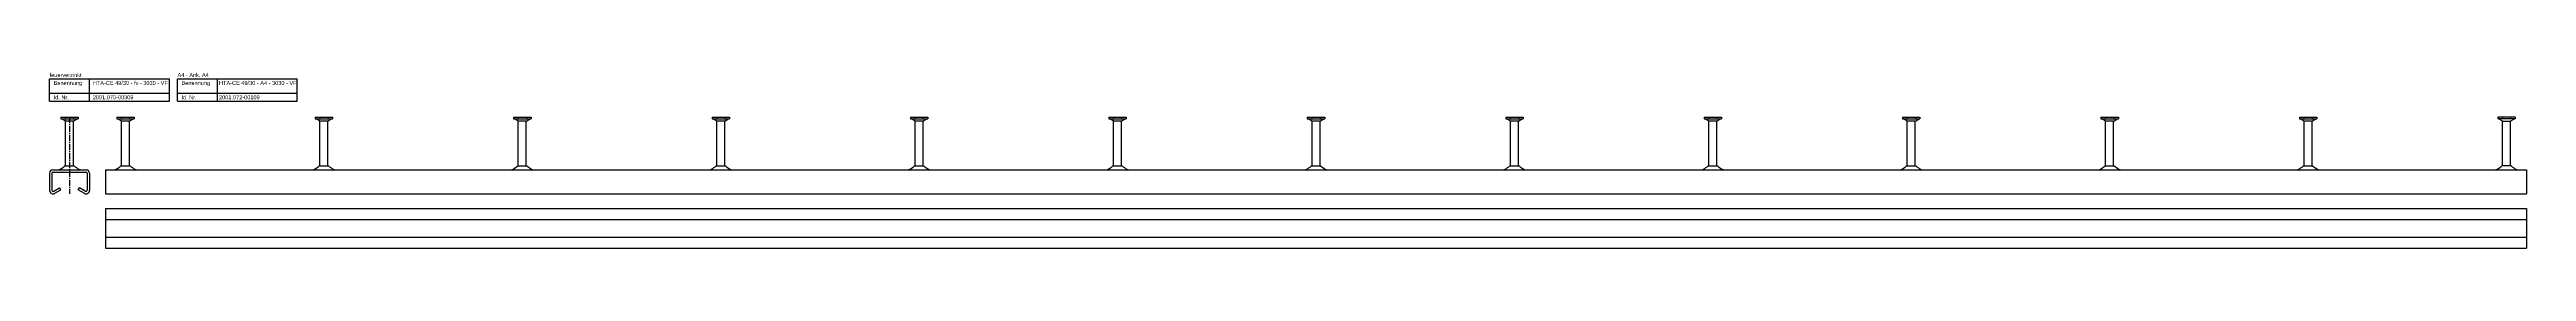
# Model space of a CAD drawing. Header units: millimetres. Extents: x 7963 to 14103, y -477 to 2743.
# Drawn here: x 7963 to 11063, y -177 to 43 of the extents above; entities that cross this region are included whole.
import ezdxf

# ---------------------------------------------------------------- set-up
doc = ezdxf.new("R2010")
doc.units = ezdxf.units.MM
doc.header["$LTSCALE"] = 10
doc.linetypes.add('MITTE2', pattern=[1.125, 0.75, -0.125, 0.125, -0.125])
doc.layers.add('HALFEN', color=2, linetype='CONTINUOUS')
doc.styles.add('ARIAL50', font='arial.ttf', dxfattribs={"height": 5})

msp = doc.modelspace()

# ---------------------------------------------------------------- linework, layer by layer
at = {"layer": 'HALFEN'}
for p, q in [((7963.2, 35.2), (8113.2, 35.2)), ((7963.2, 7.2), (7963.2, 35.2)), ((8013.2, 7.2), (8013.2, 35.2)), ((8113.2, 7.2), (8113.2, 35.2)), ((8123.2, 35.2), (8273.2, 35.2)), ((8123.2, 7.2), (8123.2, 35.2)), ((8173.2, 7.2), (8173.2, 35.2)), ((8273.2, 7.2), (8273.2, 35.2)), ((7963.2, 17.2), (8113.2, 17.2)), ((7963.2, 7.2), (8113.2, 7.2)), ((8123.2, 17.2), (8273.2, 17.2)), ((8123.2, 7.2), (8273.2, 7.2)), ((7977.2, -12.8), (7999, -12.8)), ((7977.2, -12.8), (7977.2, -15)), ((7977.2, -15), (7999, -15)), ((7982.6, -17.5), (7978.2, -15)), ((7983, -13.3), (7983, -14.5)), ((7983.1, -74), (7983.1, -18.3)), ((7992.6, -17.8), (7983.6, -17.8)), ((7993.1, -74), (7993.1, -18.3)), ((7993.2, -13.3), (7993.2, -14.5)), ((7993.6, -17.5), (7997.9, -15)), ((7999, -12.8), (7999, -15)), ((8047.3, -12.8), (8069.1, -12.8)), ((8047.3, -12.8), (8047.3, -15)), ((8047.3, -15), (8069.1, -15)), ((8052.7, -17.5), (8048.3, -15)), ((8053.1, -13.3), (8053.1, -14.5)), ((8053.2, -74), (8053.2, -18.3)), ((8062.7, -17.8), (8053.7, -17.8)), ((8063.2, -74), (8063.2, -18.3)), ((8063.3, -13.3), (8063.3, -14.5)), ((8063.7, -17.5), (8068, -15)), ((8069.1, -12.8), (8069.1, -15)), ((8295.6, -12.8), (8317.4, -12.8)), ((8295.6, -12.8), (8295.6, -15)), ((8295.6, -15), (8317.4, -15)), ((8301, -17.5), (8296.6, -15)), ((8301.4, -13.3), (8301.4, -14.5)), ((8301.5, -74), (8301.5, -18.3)), ((8311, -17.8), (8302, -17.8)), ((8311.5, -74), (8311.5, -18.3)), ((8311.6, -13.3), (8311.6, -14.5)), ((8312, -17.5), (8316.3, -15)), ((8317.4, -12.8), (8317.4, -15)), ((8543.9, -12.8), (8565.7, -12.8)), ((8543.9, -12.8), (8543.9, -15)), ((8543.9, -15), (8565.7, -15)), ((8549.3, -17.5), (8545, -15)), ((8549.7, -13.3), (8549.7, -14.5)), ((8549.8, -74), (8549.8, -18.3)), ((8559.3, -17.8), (8550.3, -17.8)), ((8559.8, -74), (8559.8, -18.3)), ((8559.9, -13.3), (8559.9, -14.5)), ((8560.3, -17.5), (8564.7, -15)), ((8565.7, -12.8), (8565.7, -15)), ((8792.3, -12.8), (8814.1, -12.8)), ((8792.3, -12.8), (8792.3, -15)), ((8792.3, -15), (8814.1, -15)), ((8797.7, -17.5), (8793.3, -15)), ((8798.1, -13.3), (8798.1, -14.5)), ((8798.2, -74), (8798.2, -18.3)), ((8807.7, -17.8), (8798.7, -17.8)), ((8808.2, -74), (8808.2, -18.3)), ((8808.3, -13.3), (8808.3, -14.5)), ((8808.7, -17.5), (8813, -15)), ((8814.1, -12.8), (8814.1, -15)), ((9040.6, -12.8), (9062.4, -12.8)), ((9040.6, -12.8), (9040.6, -15)), ((9040.6, -15), (9062.4, -15)), ((9046, -17.5), (9041.6, -15)), ((9046.4, -13.3), (9046.4, -14.5)), ((9046.5, -74), (9046.5, -18.3)), ((9056, -17.8), (9047, -17.8)), ((9056.5, -74), (9056.5, -18.3)), ((9056.6, -13.3), (9056.6, -14.5)), ((9057, -17.5), (9061.3, -15)), ((9062.4, -12.8), (9062.4, -15)), ((9288.9, -12.8), (9310.7, -12.8)), ((9288.9, -12.8), (9288.9, -15)), ((9288.9, -15), (9310.7, -15)), ((9294.3, -17.5), (9290, -15)), ((9294.7, -13.3), (9294.7, -14.5)), ((9294.8, -74), (9294.8, -18.3)), ((9304.3, -17.8), (9295.3, -17.8)), ((9304.8, -74), (9304.8, -18.3)), ((9304.9, -13.3), (9304.9, -14.5)), ((9305.3, -17.5), (9309.7, -15)), ((9310.7, -12.8), (9310.7, -15)), ((9537.3, -12.8), (9559.1, -12.8)), ((9537.3, -12.8), (9537.3, -15)), ((9537.3, -15), (9559.1, -15)), ((9542.7, -17.5), (9538.3, -15)), ((9543.1, -13.3), (9543.1, -14.5)), ((9543.2, -74), (9543.2, -18.3)), ((9552.7, -17.8), (9543.7, -17.8)), ((9553.2, -74), (9553.2, -18.3)), ((9553.3, -13.3), (9553.3, -14.5)), ((9553.7, -17.5), (9558, -15)), ((9559.1, -12.8), (9559.1, -15)), ((9785.6, -12.8), (9807.4, -12.8)), ((9785.6, -12.8), (9785.6, -15)), ((9785.6, -15), (9807.4, -15)), ((9791, -17.5), (9786.6, -15)), ((9791.4, -13.3), (9791.4, -14.5)), ((9791.5, -74), (9791.5, -18.3)), ((9801, -17.8), (9792, -17.8)), ((9801.5, -74), (9801.5, -18.3)), ((9801.6, -13.3), (9801.6, -14.5)), ((9802, -17.5), (9806.3, -15)), ((9807.4, -12.8), (9807.4, -15)), ((10033.9, -12.8), (10055.7, -12.8)), ((10033.9, -12.8), (10033.9, -15)), ((10033.9, -15), (10055.7, -15)), ((10039.3, -17.5), (10035, -15)), ((10039.7, -13.3), (10039.7, -14.5)), ((10039.8, -74), (10039.8, -18.3)), ((10049.3, -17.8), (10040.3, -17.8)), ((10049.8, -74), (10049.8, -18.3)), ((10049.9, -13.3), (10049.9, -14.5)), ((10050.3, -17.5), (10054.7, -15)), ((10055.7, -12.8), (10055.7, -15)), ((10282.3, -12.8), (10304.1, -12.8)), ((10282.3, -12.8), (10282.3, -15)), ((10282.3, -15), (10304.1, -15)), ((10287.7, -17.5), (10283.3, -15)), ((10288.1, -13.3), (10288.1, -14.5)), ((10288.2, -74), (10288.2, -18.3)), ((10297.7, -17.8), (10288.7, -17.8)), ((10298.2, -74), (10298.2, -18.3)), ((10298.3, -13.3), (10298.3, -14.5)), ((10298.7, -17.5), (10303, -15)), ((10304.1, -12.8), (10304.1, -15)), ((10530.6, -12.8), (10552.4, -12.8)), ((10530.6, -12.8), (10530.6, -15)), ((10530.6, -15), (10552.4, -15)), ((10536, -17.5), (10531.6, -15)), ((10536.4, -13.3), (10536.4, -14.5)), ((10536.5, -74), (10536.5, -18.3)), ((10546, -17.8), (10537, -17.8)), ((10546.5, -74), (10546.5, -18.3)), ((10546.6, -13.3), (10546.6, -14.5)), ((10547, -17.5), (10551.3, -15)), ((10552.4, -12.8), (10552.4, -15)), ((10778.9, -12.8), (10800.7, -12.8)), ((10778.9, -12.8), (10778.9, -15)), ((10778.9, -15), (10800.7, -15)), ((10784.3, -17.5), (10780, -15)), ((10784.7, -13.3), (10784.7, -14.5)), ((10784.8, -74), (10784.8, -18.3)), ((10794.3, -17.8), (10785.3, -17.8)), ((10794.8, -74), (10794.8, -18.3)), ((10794.9, -13.3), (10794.9, -14.5)), ((10795.3, -17.5), (10799.7, -15)), ((10800.7, -12.8), (10800.7, -15)), ((11049.1, -12.8), (11027.3, -12.8)), ((11027.3, -12.8), (11027.3, -15)), ((11049.1, -15), (11027.3, -15)), ((11032.7, -17.5), (11028.3, -15)), ((11033.1, -13.3), (11033.1, -14.5)), ((11033.2, -74), (11033.2, -18.3)), ((11033.7, -17.8), (11042.7, -17.8)), ((11043.2, -74), (11043.2, -18.3)), ((11043.3, -13.3), (11043.3, -14.5)), ((11043.7, -17.5), (11048, -15)), ((11049.1, -12.8), (11049.1, -15)), ((7963.1, -83), (7963.1, -104.5)), ((7966.1, -83), (7966.1, -104.5)), ((7967.1, -79), (8009.1, -79)), ((7967.1, -82), (8009.1, -82)), ((7982.3, -74), (7993.8, -74)), ((8010.1, -83), (8010.1, -104.5)), ((8013.1, -83), (8013.1, -104.5)), ((8033.2, -79), (11063.2, -79)), ((8033.2, -79), (8033.2, -109)), ((8052.4, -74), (8063.9, -74)), ((8300.7, -74), (8312.3, -74)), ((8549.1, -74), (8560.6, -74)), ((8797.4, -74), (8808.9, -74)), ((9045.7, -74), (9057.3, -74)), ((9294.1, -74), (9305.6, -74)), ((9542.4, -74), (9553.9, -74)), ((9790.7, -74), (9802.3, -74)), ((10039.1, -74), (10050.6, -74)), ((10287.4, -74), (10298.9, -74)), ((10535.7, -74), (10547.3, -74)), ((10784.1, -74), (10795.6, -74)), ((11043.9, -74), (11032.4, -74)), ((11063.2, -79), (11063.2, -104.2)), ((7968.3, -105.8), (7975.6, -101.6)), ((7969.8, -108.4), (7977.1, -104.2)), ((7977.1, -104.2), (7975.6, -101.6)), ((7999.1, -104.2), (8000.6, -101.6)), ((8006.3, -108.4), (7999.1, -104.2)), ((8007.8, -105.8), (8000.6, -101.6)), ((8033.2, -109), (11063.2, -109)), ((11063.2, -104.2), (11063.2, -109)), ((8033.2, -127.4), (11063.2, -127.4)), ((8033.2, -127.4), (8033.2, -177.4)), ((8033.2, -141.4), (11063.2, -141.4)), ((11063.2, -127.4), (11063.2, -177.4)), ((8033.2, -163.4), (11063.2, -163.4)), ((8033.2, -177.4), (11063.2, -177.4))]:
    msp.add_line(p, q, dxfattribs=at)
at = {"layer": 'HALFEN', "color": 1, "linetype": 'MITTE2'}
msp.add_line((7988.1, -12.8), (7988.1, -109), dxfattribs=at)
at = {"layer": 'HALFEN'}
for centre, radius, start, end in [((7982.1, -18.3), 1, 0, 60), ((7994.1, -18.3), 1, 120, 180), ((8052.2, -18.3), 1, 0, 60), ((8064.2, -18.3), 1, 120, 180), ((8300.5, -18.3), 1, 0, 60), ((8312.5, -18.3), 1, 120, 180), ((8548.8, -18.3), 1, 0, 60), ((8560.8, -18.3), 1, 120, 180), ((8797.2, -18.3), 1, 0, 60), ((8809.2, -18.3), 1, 120, 180), ((9045.5, -18.3), 1, 0, 60), ((9057.5, -18.3), 1, 120, 180), ((9293.8, -18.3), 1, 0, 60), ((9305.8, -18.3), 1, 120, 180), ((9542.2, -18.3), 1, 0, 60), ((9554.2, -18.3), 1, 120, 180), ((9790.5, -18.3), 1, 0, 60), ((9802.5, -18.3), 1, 120, 180), ((10038.8, -18.3), 1, 0, 60), ((10050.8, -18.3), 1, 120, 180), ((10287.2, -18.3), 1, 0, 60), ((10299.2, -18.3), 1, 120, 180), ((10535.5, -18.3), 1, 0, 60), ((10547.5, -18.3), 1, 120, 180), ((10783.8, -18.3), 1, 0, 60), ((10795.8, -18.3), 1, 120, 180), ((11032.2, -18.3), 1, 0, 60), ((11044.2, -18.3), 1, 120, 180), ((7967.1, -83), 4, 90, 180), ((7967.1, -83), 1, 90, 180), ((7971.5, -67.2), 11.8, 270, 294.6836), ((7967.2, -57.7), 22.2, 294.6836, 312.9728), ((8009, -57.7), 22.2, 227.0272, 245.3164), ((8004.6, -67.2), 11.8, 245.3164, 270), ((8009.1, -83), 4, 0, 90), ((8009.1, -83), 1, 0, 90), ((8041.6, -67.2), 11.8, 270, 294.6836), ((8037.3, -57.7), 22.2, 294.6836, 312.9728), ((8079.1, -57.7), 22.2, 227.0272, 245.3164), ((8074.7, -67.2), 11.8, 245.3164, 270), ((8290, -67.2), 11.8, 270, 294.6836), ((8285.6, -57.7), 22.2, 294.6836, 312.9728), ((8327.4, -57.7), 22.2, 227.0272, 245.3164), ((8323, -67.2), 11.8, 245.3164, 270), ((8538.3, -67.2), 11.8, 270, 294.6836), ((8533.9, -57.7), 22.2, 294.6836, 312.9728), ((8575.7, -57.7), 22.2, 227.0272, 245.3164), ((8571.4, -67.2), 11.8, 245.3164, 270), ((8786.6, -67.2), 11.8, 270, 294.6836), ((8782.3, -57.7), 22.2, 294.6836, 312.9728), ((8824.1, -57.7), 22.2, 227.0272, 245.3164), ((8819.7, -67.2), 11.8, 245.3164, 270), ((9035, -67.2), 11.8, 270, 294.6836), ((9030.6, -57.7), 22.2, 294.6836, 312.9728), ((9072.4, -57.7), 22.2, 227.0272, 245.3164), ((9068, -67.2), 11.8, 245.3164, 270), ((9283.3, -67.2), 11.8, 270, 294.6836), ((9278.9, -57.7), 22.2, 294.6836, 312.9728), ((9320.7, -57.7), 22.2, 227.0272, 245.3164), ((9316.4, -67.2), 11.8, 245.3164, 270), ((9531.6, -67.2), 11.8, 270, 294.6836), ((9527.3, -57.7), 22.2, 294.6836, 312.9728), ((9569.1, -57.7), 22.2, 227.0272, 245.3164), ((9564.7, -67.2), 11.8, 245.3164, 270), ((9780, -67.2), 11.8, 270, 294.6836), ((9775.6, -57.7), 22.2, 294.6836, 312.9728), ((9817.4, -57.7), 22.2, 227.0272, 245.3164), ((9813, -67.2), 11.8, 245.3164, 270), ((10028.3, -67.2), 11.8, 270, 294.6836), ((10023.9, -57.7), 22.2, 294.6836, 312.9728), ((10065.7, -57.7), 22.2, 227.0272, 245.3164), ((10061.4, -67.2), 11.8, 245.3164, 270), ((10276.6, -67.2), 11.8, 270, 294.6836), ((10272.3, -57.7), 22.2, 294.6836, 312.9728), ((10314.1, -57.7), 22.2, 227.0272, 245.3164), ((10309.7, -67.2), 11.8, 245.3164, 270), ((10525, -67.2), 11.8, 270, 294.6836), ((10520.6, -57.7), 22.2, 294.6836, 312.9728), ((10562.4, -57.7), 22.2, 227.0272, 245.3164), ((10558, -67.2), 11.8, 245.3164, 270), ((10773.3, -67.2), 11.8, 270, 294.6836), ((10768.9, -57.7), 22.2, 294.6836, 312.9728), ((10810.7, -57.7), 22.2, 227.0272, 245.3164), ((10806.4, -67.2), 11.8, 245.3164, 270), ((11021.6, -67.2), 11.8, 270, 294.6836), ((11017.3, -57.7), 22.2, 294.6836, 312.9728), ((11059.1, -57.7), 22.2, 227.0272, 245.3164), ((11054.7, -67.2), 11.8, 245.3164, 270), ((7967.6, -104.5), 4.5, 180, 300), ((7967.6, -104.5), 1.5, 180, 300), ((8008.6, -104.5), 4.5, 240, 0), ((8008.6, -104.5), 1.5, 240, 0)]:
    msp.add_arc(centre, radius, start, end, dxfattribs=at)

# ---------------------------------------------------------------- texts
at = {"layer": 'HALFEN', "style": 'ARIAL50'}
for s, p in [('feuerverzinkt', (7963.2, 37.7)), ('Benennung', (7968.2, 27.7)), ('HTA-CE 49/30 - fv - 3030 - VF', (8017.2, 27.7)), ('A4 - Ank. A4', (8123.2, 37.7)), ('Benennung', (8128.2, 27.7)), ('HTA-CE 49/30 - A4 - 3030 - VF', (8175.2, 27.7)), ('Id. Nr.', (7968.2, 9.7)), ('2001.070-00309', (8017.2, 9.7)), ('Id. Nr.', (8128.2, 9.7)), ('2001.072-00109', (8175.2, 9.7))]:
    msp.add_text(s, height=5, dxfattribs=at).set_placement(p)

doc.saveas('drawing.dxf')
